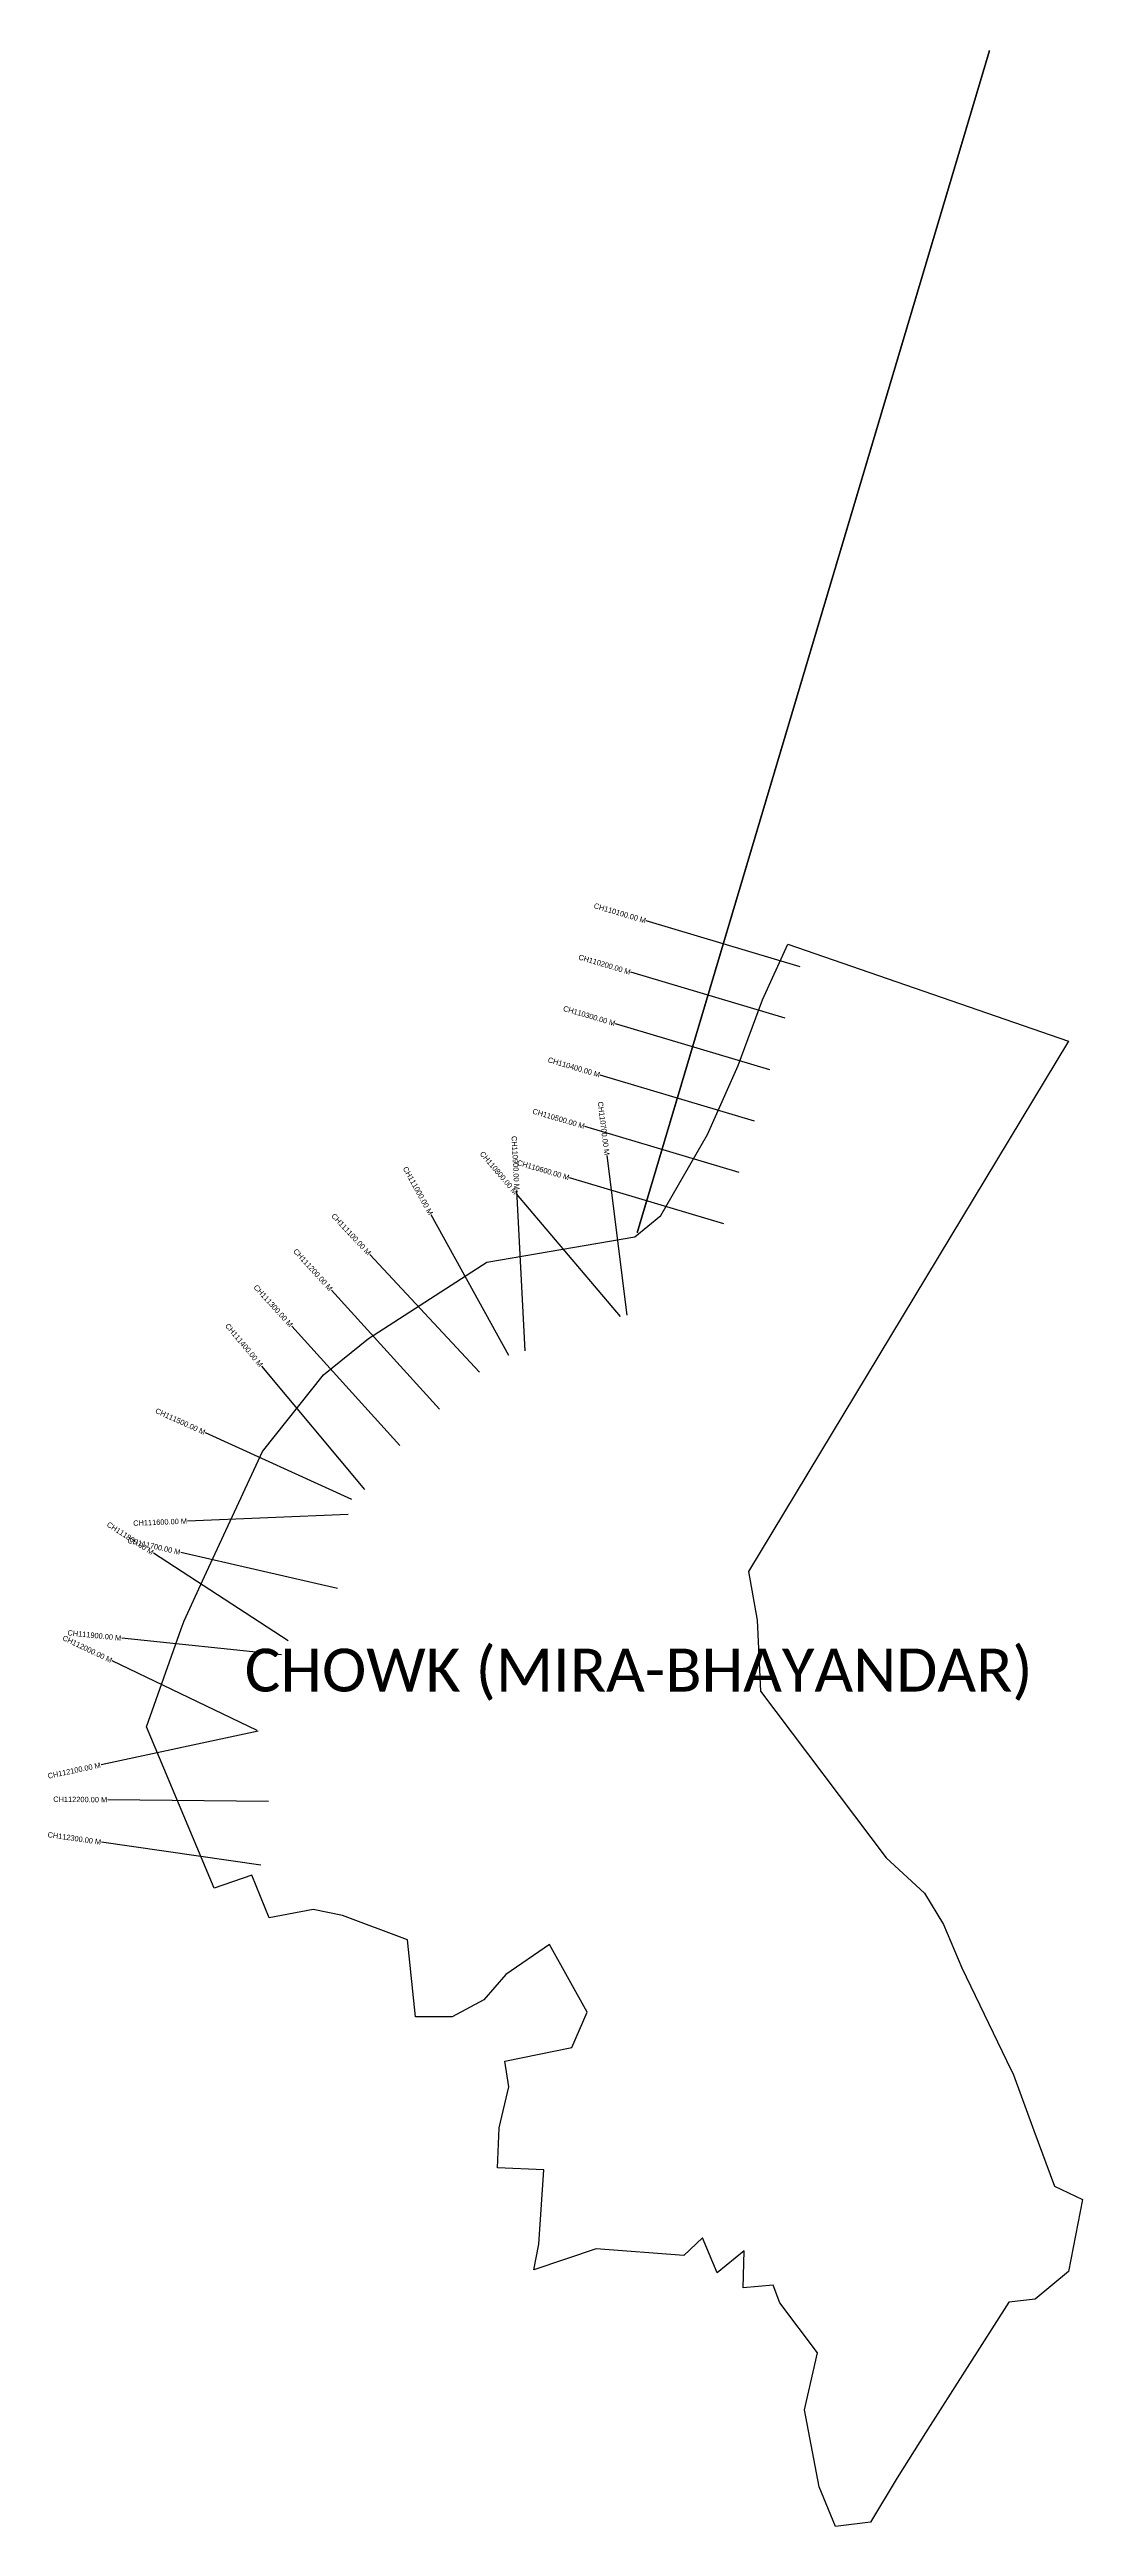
# Model space of a CAD drawing. Header units: metres. Extents: x 266956 to 268884, y 2134208 to 2138828.
import ezdxf
from ezdxf.enums import TextEntityAlignment as Align

# ---------------------------------------------------------------- set-up
doc = ezdxf.new("R2010")
doc.units = ezdxf.units.M
for name, color, linetype in [('CS', 134, 'Continuous'), ('CSMark', 6, 'Continuous'), ('NATURALLY PROTECTED', 3, 'Continuous'), ('VILLAGE NAME', 250, 'Continuous')]:
    doc.layers.add(name, color=color, linetype=linetype)

msp = doc.modelspace()

# ---------------------------------------------------------------- linework, layer by layer
at = {"color": 3}
msp.add_lwpolyline([(267137.7, 2135699.1), (267202.1, 2135882.1), (267207.5, 2135897.2), (267245.5, 2135979.5), (267353.6, 2136213.1), (267467.8, 2136356), (267551.3, 2136423.7), (267772.5, 2136565.9), (268048.2, 2136613.5), (268097.3, 2136653), (268183.8, 2136804.3), (268241.2, 2136932.9), (268286.9, 2137055.5), (268333.8, 2137158.8), (268857.3, 2136978.2), (268260.8, 2135989.3), (268276.7, 2135898.4), (268283.1, 2135765.7), (268517.2, 2135454.8), (268588.8, 2135389), (268624.2, 2135330.9), (268658.4, 2135249.5), (268741.8, 2135077.2), (268754.9, 2135050.3), (268793.1, 2134946.6), (268831.3, 2134842.8), (268883.6, 2134817.7), (268857.6, 2134683.7), (268795.2, 2134631.9), (268746.3, 2134626.2), (268590.5, 2134382.3), (268538, 2134298.7), (268488.3, 2134215.9), (268422.7, 2134207.9), (268392.6, 2134281.5), (268364.8, 2134425.4), (268389.2, 2134531.7), (268319.3, 2134624.7), (268306.4, 2134657.7), (268250.7, 2134652.7), (268252.6, 2134721.9), (268201.8, 2134681.2), (268174.7, 2134746.3), (268139.6, 2134713), (267976.5, 2134725.8), (267860.2, 2134686.5), (267869.6, 2134734.1), (267878.9, 2134873), (267792.1, 2134876.8), (267795.1, 2134951.6), (267813.7, 2135028.1), (267806.2, 2135075.7), (267930.8, 2135101.5), (267959.5, 2135166.8), (267889.1, 2135293.2), (267807.8, 2135237.3), (267766.8, 2135190.4), (267707.5, 2135158.5), (267639.5, 2135158.3), (267624.1, 2135302), (267503, 2135347.2), (267448.2, 2135358.5), (267366.4, 2135343.1), (267333.9, 2135422.8), (267263.9, 2135398.4), (267137.7, 2135699.1), (267137.7, 2135699.1)], dxfattribs=at)
at = {"layer": 'CS'}
for p, q in [((268357.2, 2137116.7), (268069.7, 2137202.4)), ((268328.7, 2137020.9), (268041.2, 2137106.6)), ((268300.1, 2136925), (268012.6, 2137010.7)), ((268271.5, 2136829.2), (267984, 2136914.9)), ((268243, 2136733.4), (267955.5, 2136819.1)), ((268034.3, 2136467.1), (267996.7, 2136764.7)), ((268021.9, 2136464.5), (267828, 2136693.4)), ((267844, 2136400.3), (267828.6, 2136699.9)), ((268214.4, 2136637.5), (267926.9, 2136723.2)), ((267813.7, 2136391.6), (267668.7, 2136654.2)), ((267758.7, 2136360.9), (267554.2, 2136580.5)), ((267684, 2136291.5), (267482.4, 2136513.7)), ((267609.9, 2136224.3), (267408.3, 2136446.5)), ((267544.7, 2136141.8), (267352.3, 2136372)), ((267520.3, 2136123.6), (267247.2, 2136247.7)), ((267513.8, 2136095.2), (267214, 2136083.1)), ((267401.9, 2135859.8), (267150.2, 2136023)), ((267493.7, 2135957.3), (267201.3, 2136024.6)), ((267389.5, 2135833.5), (267091.1, 2135864.6)), ((267343.9, 2135692.6), (267073.3, 2135822.2)), ((267346, 2135691), (267052.6, 2135628.6)), ((267365, 2135560.2), (267065, 2135563.3)), ((267350.5, 2135441.2), (267053.6, 2135484))]:
    msp.add_line(p, q, dxfattribs=at)
at = {"layer": 'NATURALLY PROTECTED', "color": 2, "const_width": 3, "flags": 128}
msp.add_lwpolyline([(268710.3, 2138826.2), (268052.8, 2136620.6)], dxfattribs=at)

# ---------------------------------------------------------------- texts
at = {"layer": 'CSMark'}
for s, rotation, p in [('CH110100.00 M', 343.4004, (268068.8, 2137202.7)), ('CH110200.00 M', 343.4004, (268040.2, 2137106.8)), ('CH110300.00 M', 343.4004, (268011.6, 2137011)), ('CH110400.00 M', 343.4004, (267983.1, 2136915.2)), ('CH110500.00 M', 343.4004, (267954.5, 2136819.3)), ('CH110700.00 M', 277.1882, (267996.6, 2136765.7)), ('CH110900.00 M', 272.9414, (267828.5, 2136700.9)), ('CH111000.00 M', 298.9035, (267668.2, 2136655.1)), ('CH110800.00 M', 310.2747, (267827.3, 2136694.1)), ('CH110600.00 M', 343.4004, (267925.9, 2136723.5)), ('CH111100.00 M', 312.9524, (267553.6, 2136581.2)), ('CH111200.00 M', 312.2192, (267481.7, 2136514.5)), ('CH111300.00 M', 312.2192, (267407.7, 2136447.3)), ('CH111400.00 M', 309.8866, (267351.6, 2136372.7)), ('CH111500.00 M', 335.5557, (267246.3, 2136248.1)), ('CH111600.00 M', 2.3049, (267213, 2136083.1)), ('CH111800.00 M', 327.0321, (267149.3, 2136023.6)), ('CH111700.00 M', 347.0445, (267200.3, 2136024.8)), ('CH112000.00 M', 334.4018, (267072.4, 2135822.7)), ('CH111900.00 M', 354.0624, (267090.1, 2135864.7)), ('CH112100.00 M', 12.021, (267051.6, 2135628.3)), ('CH112200.00 M', 359.4057, (267064, 2135563.3)), ('CH112300.00 M', 351.7938, (267052.6, 2135484.2))]:
    msp.add_text(s, height=10, rotation=rotation, dxfattribs=at).set_placement(p, align=Align.MIDDLE_RIGHT)
at = {"layer": 'VILLAGE NAME', "insert": (267320.7, 2135845.1), "char_height": 80, "attachment_point": 1}
msp.add_mtext_dynamic_manual_height_columns('{\\fCalibri|b0|i0|c0|p34;CHOWK (MIRA-BHAYANDAR)}', width=1449.11, gutter_width=643.2, heights=[0], dxfattribs=at)

doc.saveas('drawing.dxf')
